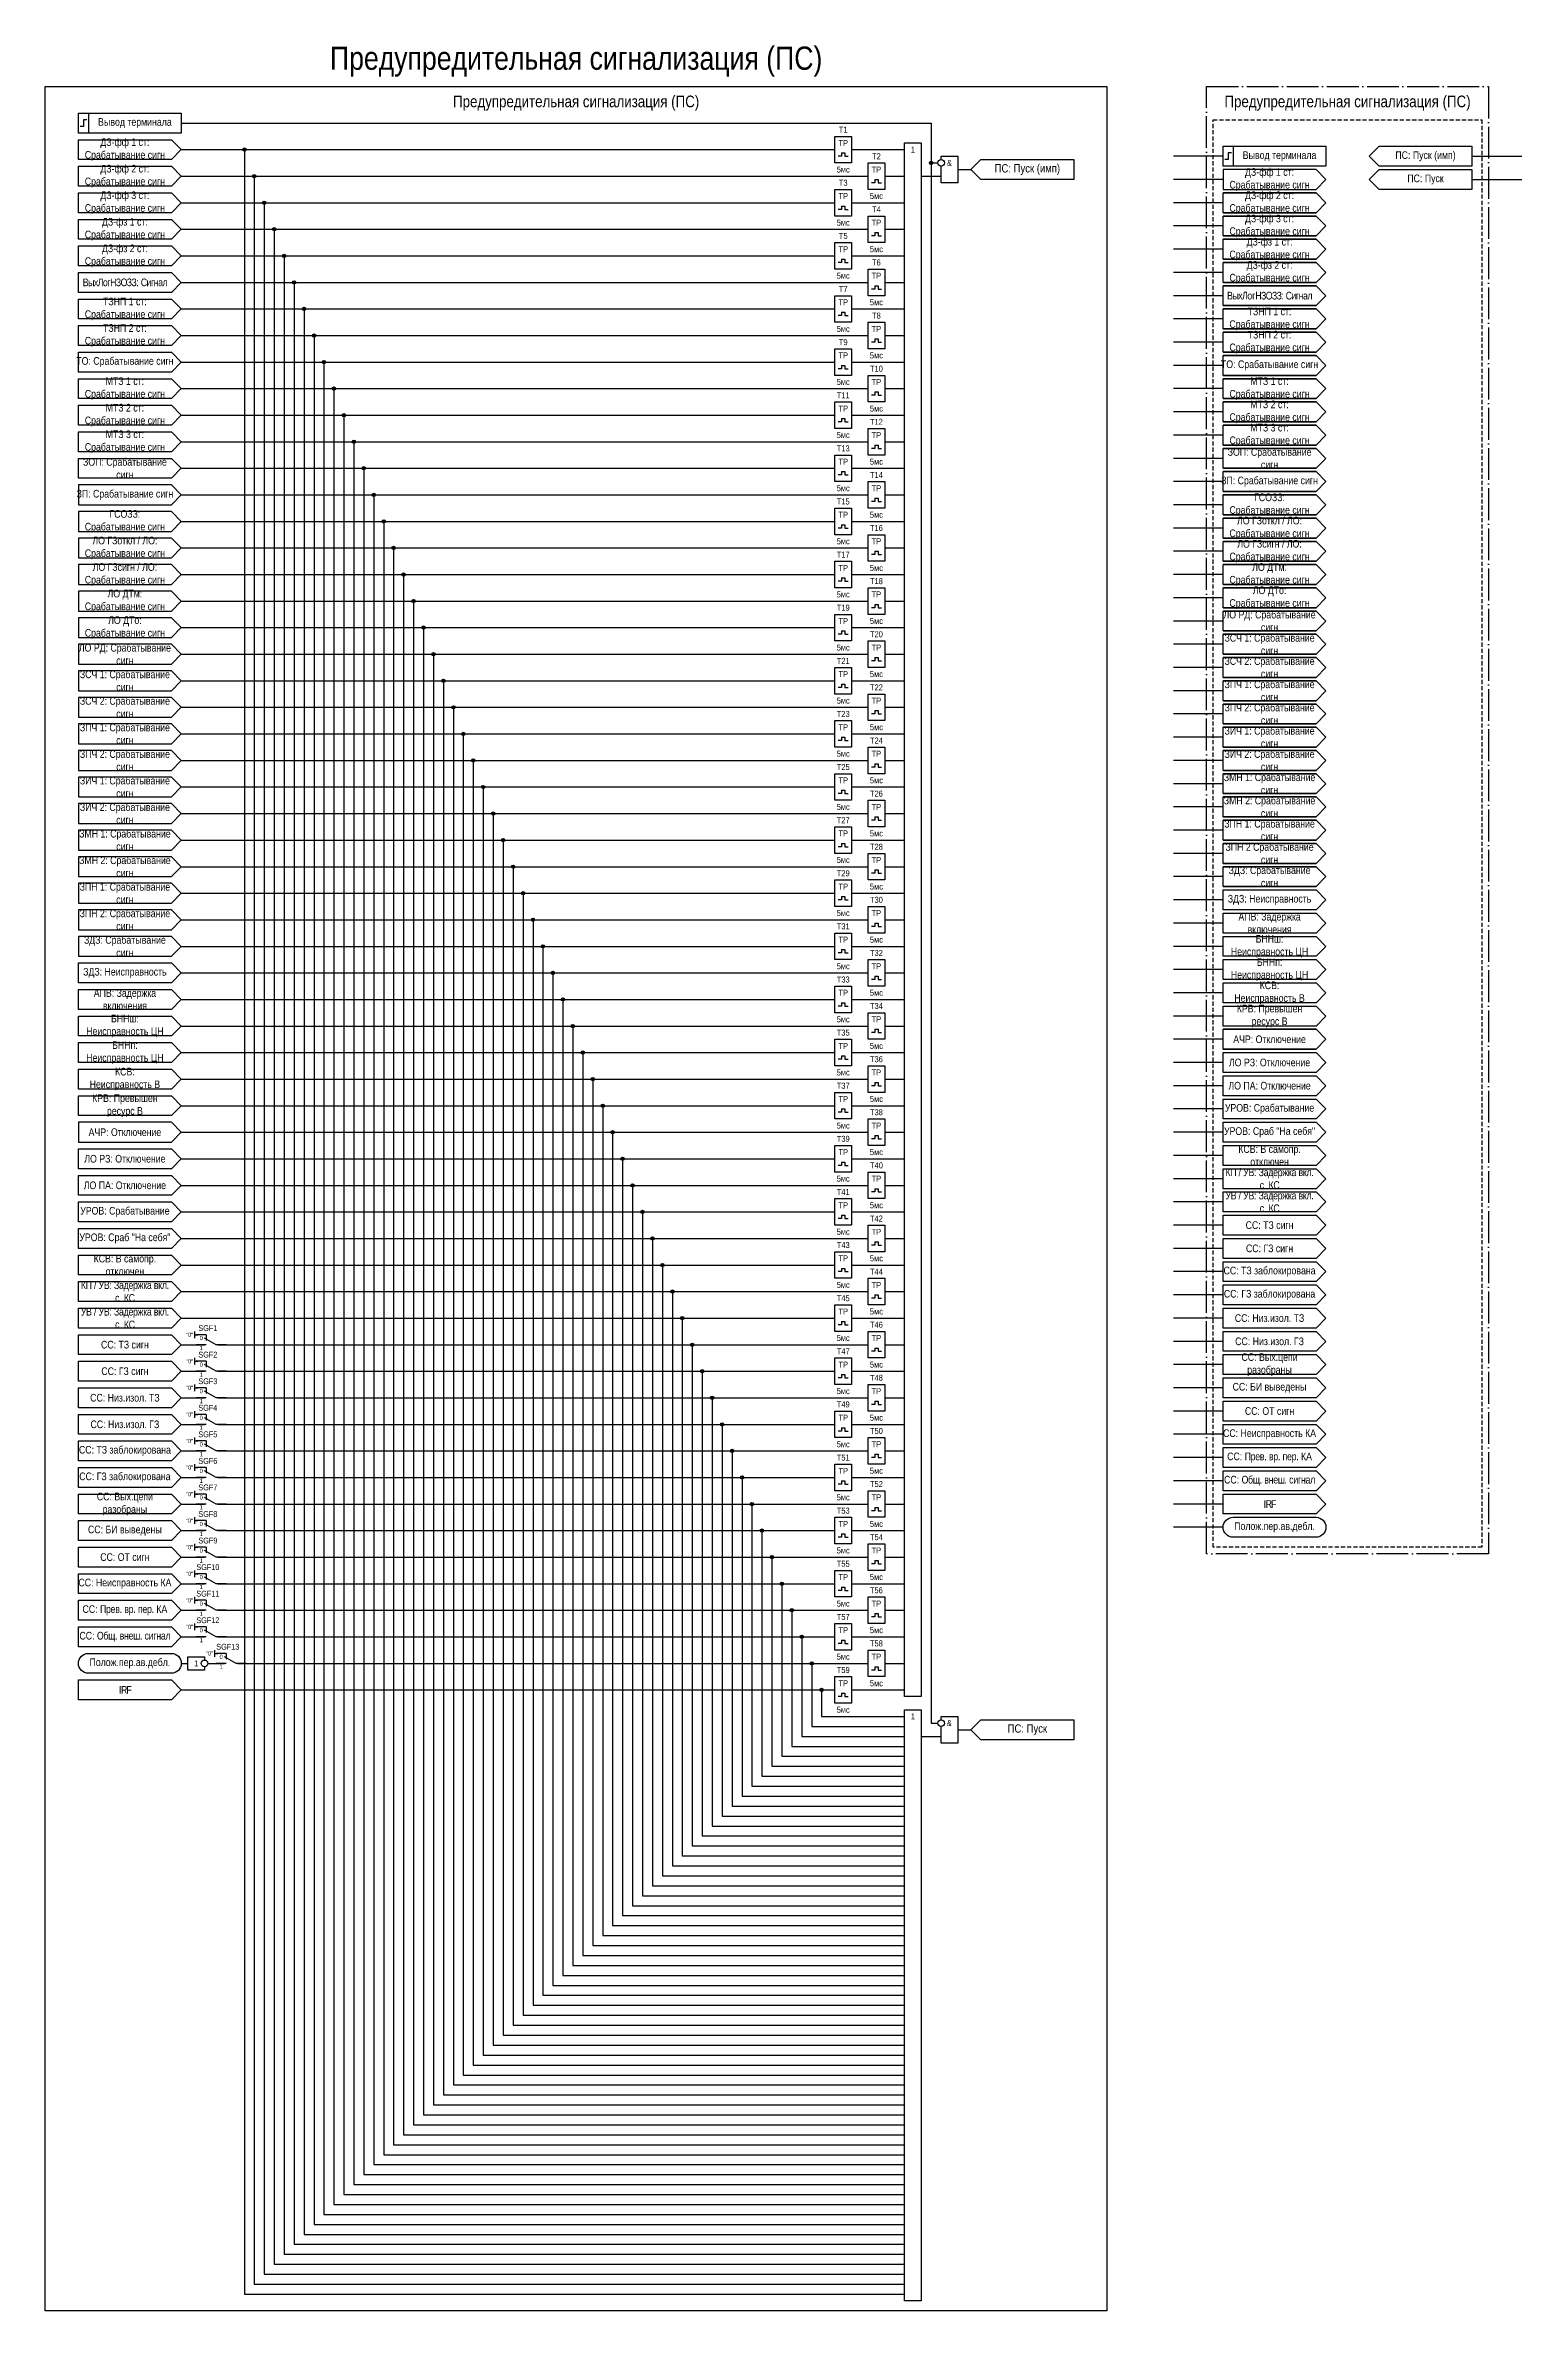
# Model space of a CAD drawing. Header units: millimetres. Extents: x 0 to 445, y 0 to 682.
import ezdxf
from ezdxf.enums import TextEntityAlignment as Align

# ---------------------------------------------------------------- set-up
doc = ezdxf.new("R2010")
doc.units = ezdxf.units.MM
doc.linetypes.add('ACAD_ISO04W100', pattern=[30, 24, -3, 0, -3])
doc.linetypes.add('штриховая2', pattern=[0.375, 0.25, -0.125])
doc.layers.add('TEXT', color=7, linetype='Continuous', lineweight=25)
doc.layers.add('Основная', color=7, linetype='Continuous')
doc.styles.add('2.5_Gost_RD', font='ARIALN.TTF', dxfattribs={"height": 2.5})
doc.styles.add('3.5_Gost_RD', font='ARIALN.TTF', dxfattribs={"height": 3.5})
doc.styles.add('Вывод', font='ARIALN.TTF', dxfattribs={"height": 2.5})
doc.styles.add('Компонент', font='ARIALN.TTF', dxfattribs={"height": 3.5})

# ---------------------------------------------------------------- blocks, each defined once
blk = doc.blocks.new('Точка')
at = {"ltscale": 100}
h = blk.add_hatch(color=256, dxfattribs=at)
h.dxf.hatch_style = 1
edge = h.paths.add_edge_path()
edge.add_arc((0, 0), 0.5, 0, 360)
blk.add_circle((0, 0), 0.5, dxfattribs=at)
blk = doc.blocks.new('*U78')
at = {"layer": 'Основная', "color": 0}
blk.add_line((0, 0), (7, 4), dxfattribs=at)
at = {"layer": 'Основная', "ltscale": 0.35}
blk.add_line((6, 6), (6, 2.5), dxfattribs=at)
blk = doc.blocks.new('*U88')
at = {"layer": 'Основная', "color": 0}
for p, q in [((-3, 6), (-9, 6)), ((-3, 0), (-9, 0)), ((9, 0), (3, 0))]:
    blk.add_line(p, q, dxfattribs=at)
at = {"layer": 'Основная', "ltscale": 0.25, "xscale": -1}
blk.add_blockref('*U78', (3, 0), dxfattribs=at)
at = {"layer": 'Основная'}
for tag, height, style, p in [('В1', 2.5, 'Вывод', (-13, 6)), ('В2', 2.5, 'Вывод', (-6, 4)), ('ОУ', 3.5, 'Компонент', (-2, 10)), ('В3', 2.5, 'Вывод', (-6, -2))]:
    blk.add_attdef(tag, text='', height=height, dxfattribs=dict(at, style=style)).set_placement(p, align=Align.MIDDLE_CENTER)

msp = doc.modelspace()

# ---------------------------------------------------------------- linework, layer by layer
at = {"ltscale": 100}
for p, q in [((240, 649), (239, 649)), ((241, 649), (242, 649)), ((355, 649), (340, 649)), ((430, 649), (445, 649)), ((355, 642), (340, 642)), ((430, 642), (445, 642)), ((250, 641), (249, 641)), ((251, 641), (252, 641)), ((355, 635), (340, 635)), ((240, 633), (239, 633)), ((241, 633), (242, 633)), ((355, 628), (340, 628)), ((250, 625), (249, 625)), ((251, 625), (252, 625)), ((240, 617), (239, 617)), ((241, 617), (242, 617)), ((355, 621), (340, 621)), ((250, 609), (249, 609)), ((251, 609), (252, 609)), ((355, 614), (340, 614)), ((240, 601), (239, 601)), ((241, 601), (242, 601)), ((355, 607), (340, 607)), ((355, 600), (340, 600)), ((250, 593), (249, 593)), ((251, 593), (252, 593)), ((355, 593), (340, 593)), ((240, 585), (239, 585)), ((241, 585), (242, 585)), ((355, 586), (340, 586)), ((250, 577), (249, 577)), ((251, 577), (252, 577)), ((355, 579), (340, 579)), ((240, 569), (239, 569)), ((241, 569), (242, 569)), ((355, 572), (340, 572)), ((250, 561), (249, 561)), ((251, 561), (252, 561)), ((355, 565), (340, 565)), ((240, 553), (239, 553)), ((241, 553), (242, 553)), ((355, 558), (340, 558)), ((355, 551), (340, 551)), ((250, 545), (249, 545)), ((251, 545), (252, 545)), ((355, 544), (340, 544)), ((240, 537), (239, 537)), ((241, 537), (242, 537)), ((355, 537), (340, 537)), ((250, 529), (249, 529)), ((251, 529), (252, 529)), ((355, 530), (340, 530)), ((240, 521), (239, 521)), ((241, 521), (242, 521)), ((355, 523), (340, 523)), ((250, 513), (249, 513)), ((251, 513), (252, 513)), ((355, 516), (340, 516)), ((240, 505), (239, 505)), ((241, 505), (242, 505)), ((355, 509), (340, 509)), ((355, 502), (340, 502)), ((250, 497), (249, 497)), ((251, 497), (252, 497)), ((355, 495), (340, 495)), ((240, 489), (239, 489)), ((241, 489), (242, 489)), ((355, 488), (340, 488)), ((250, 481), (249, 481)), ((251, 481), (252, 481)), ((355, 481), (340, 481)), ((240, 473), (239, 473)), ((241, 473), (242, 473)), ((355, 474), (340, 474)), ((250, 465), (249, 465)), ((251, 465), (252, 465)), ((355, 467), (340, 467)), ((355, 460), (340, 460)), ((240, 457), (239, 457)), ((241, 457), (242, 457)), ((355, 453), (340, 453)), ((250, 449), (249, 449)), ((251, 449), (252, 449)), ((355, 446), (340, 446)), ((240, 441), (239, 441)), ((241, 441), (242, 441)), ((355, 439), (340, 439)), ((250, 433), (249, 433)), ((251, 433), (252, 433)), ((355, 432), (340, 432)), ((240, 425), (239, 425)), ((241, 425), (242, 425)), ((355, 425), (340, 425)), ((250, 417), (249, 417)), ((251, 417), (252, 417)), ((355, 418), (340, 418)), ((355, 411), (340, 411)), ((240, 409), (239, 409)), ((241, 409), (242, 409)), ((355, 404), (340, 404)), ((250, 401), (249, 401)), ((251, 401), (252, 401)), ((355, 397), (340, 397)), ((240, 393), (239, 393)), ((241, 393), (242, 393)), ((355, 390), (340, 390)), ((250, 385), (249, 385)), ((251, 385), (252, 385)), ((355, 383), (340, 383)), ((240, 377), (239, 377)), ((241, 377), (242, 377)), ((355, 376), (340, 376)), ((250, 369), (249, 369)), ((251, 369), (252, 369)), ((355, 369), (340, 369)), ((355, 362), (340, 362)), ((240, 361), (239, 361)), ((241, 361), (242, 361)), ((355, 355), (340, 355)), ((250, 353), (249, 353)), ((251, 353), (252, 353)), ((240, 345), (239, 345)), ((241, 345), (242, 345)), ((355, 348), (340, 348)), ((250, 337), (249, 337)), ((251, 337), (252, 337)), ((355, 341), (340, 341)), ((240, 329), (239, 329)), ((241, 329), (242, 329)), ((355, 334), (340, 334)), ((250, 321), (249, 321)), ((251, 321), (252, 321)), ((355, 327), (340, 327)), ((355, 320), (340, 320)), ((240, 313), (239, 313)), ((241, 313), (242, 313)), ((355, 313), (340, 313)), ((250, 305), (249, 305)), ((251, 305), (252, 305)), ((355, 306), (340, 306)), ((45, 295), (45, 293)), ((45, 294), (46, 294)), ((240, 297), (239, 297)), ((241, 297), (242, 297)), ((355, 299), (340, 299)), ((45, 287), (45, 285)), ((250, 289), (249, 289)), ((251, 289), (252, 289)), ((355, 292), (340, 292)), ((45, 286), (46, 286)), ((240, 281), (239, 281)), ((241, 281), (242, 281)), ((355, 285), (340, 285)), ((45, 279), (45, 277)), ((45, 278), (46, 278)), ((250, 273), (249, 273)), ((251, 273), (252, 273)), ((355, 278), (340, 278)), ((45, 271), (45, 269)), ((45, 270), (46, 270)), ((355, 271), (340, 271)), ((45, 263), (45, 261)), ((45, 262), (46, 262)), ((240, 265), (239, 265)), ((241, 265), (242, 265)), ((355, 264), (340, 264)), ((45, 255), (45, 253)), ((45, 254), (46, 254)), ((250, 257), (249, 257)), ((251, 257), (252, 257)), ((355, 257), (340, 257)), ((45, 247), (45, 245)), ((45, 246), (46, 246)), ((240, 249), (239, 249)), ((241, 249), (242, 249)), ((355, 250), (340, 250)), ((45, 239), (45, 237)), ((250, 241), (249, 241)), ((251, 241), (252, 241)), ((355, 243), (340, 243)), ((45, 238), (46, 238)), ((240, 233), (239, 233)), ((241, 233), (242, 233)), ((355, 236), (340, 236)), ((45, 231), (45, 229)), ((45, 230), (46, 230)), ((45, 223), (45, 221)), ((45, 222), (46, 222)), ((250, 225), (249, 225)), ((251, 225), (252, 225)), ((45, 215), (45, 213)), ((45, 214), (46, 214)), ((240, 217), (239, 217)), ((241, 217), (242, 217)), ((45, 207), (45, 205)), ((250, 209), (249, 209)), ((251, 209), (252, 209)), ((51, 199), (51, 197)), ((51, 198), (52, 198)), ((240, 201), (239, 201)), ((241, 201), (242, 201)), ((250, 193), (249, 193)), ((251, 193), (252, 193)), ((240, 185), (239, 185)), ((241, 185), (242, 185))]:
    msp.add_line(p, q, dxfattribs=at)
at = {"color": 3, "ltscale": 100}
msp.add_line((45, 206), (46, 206), dxfattribs=at)
msp.add_lwpolyline([(0, 670), (320, 670), (320, 0), (0, 0)], close=True, dxfattribs=at)
at = {"color": 251, "linetype": 'ACAD_ISO04W100', "lineweight": 30, "ltscale": 0.4, "true_color": 0x58595b}
msp.add_lwpolyline([(350, 670), (435, 670), (435, 228), (350, 228)], close=True, dxfattribs=at)
at = {"ltscale": 100}
for points in [[(10, 662), (13, 662), (13, 656), (10, 656)], [(10, 662), (41, 662), (41, 656), (10, 656)], [(238, 655), (243, 655), (243, 647), (238, 647)], [(259, 653), (264, 653), (264, 185), (259, 185)], [(355, 652), (358, 652), (358, 646), (355, 646)], [(355, 652), (386, 652), (386, 646), (355, 646)], [(248, 647), (253, 647), (253, 639), (248, 639)], [(238, 639), (243, 639), (243, 631), (238, 631)], [(248, 631), (253, 631), (253, 623), (248, 623)], [(238, 623), (243, 623), (243, 615), (238, 615)], [(248, 615), (253, 615), (253, 607), (248, 607)], [(238, 607), (243, 607), (243, 599), (238, 599)], [(248, 599), (253, 599), (253, 591), (248, 591)], [(238, 591), (243, 591), (243, 583), (238, 583)], [(248, 583), (253, 583), (253, 575), (248, 575)], [(238, 575), (243, 575), (243, 567), (238, 567)], [(248, 567), (253, 567), (253, 559), (248, 559)], [(238, 559), (243, 559), (243, 551), (238, 551)], [(248, 551), (253, 551), (253, 543), (248, 543)], [(238, 543), (243, 543), (243, 535), (238, 535)], [(248, 535), (253, 535), (253, 527), (248, 527)], [(238, 527), (243, 527), (243, 519), (238, 519)], [(248, 519), (253, 519), (253, 511), (248, 511)], [(238, 511), (243, 511), (243, 503), (238, 503)], [(248, 503), (253, 503), (253, 495), (248, 495)], [(238, 495), (243, 495), (243, 487), (238, 487)], [(248, 487), (253, 487), (253, 479), (248, 479)], [(238, 479), (243, 479), (243, 471), (238, 471)], [(248, 471), (253, 471), (253, 463), (248, 463)], [(238, 463), (243, 463), (243, 455), (238, 455)], [(248, 455), (253, 455), (253, 447), (248, 447)], [(238, 447), (243, 447), (243, 439), (238, 439)], [(248, 439), (253, 439), (253, 431), (248, 431)], [(238, 431), (243, 431), (243, 423), (238, 423)], [(248, 423), (253, 423), (253, 415), (248, 415)], [(238, 415), (243, 415), (243, 407), (238, 407)], [(248, 407), (253, 407), (253, 399), (248, 399)], [(238, 399), (243, 399), (243, 391), (238, 391)], [(248, 391), (253, 391), (253, 383), (248, 383)], [(238, 383), (243, 383), (243, 375), (238, 375)], [(248, 375), (253, 375), (253, 367), (248, 367)], [(238, 367), (243, 367), (243, 359), (238, 359)], [(248, 359), (253, 359), (253, 351), (248, 351)], [(238, 351), (243, 351), (243, 343), (238, 343)], [(248, 343), (253, 343), (253, 335), (248, 335)], [(238, 335), (243, 335), (243, 327), (238, 327)], [(248, 327), (253, 327), (253, 319), (248, 319)], [(238, 319), (243, 319), (243, 311), (238, 311)], [(248, 311), (253, 311), (253, 303), (248, 303)], [(238, 303), (243, 303), (243, 295), (238, 295)], [(248, 295), (253, 295), (253, 287), (248, 287)], [(238, 287), (243, 287), (243, 279), (238, 279)], [(248, 279), (253, 279), (253, 271), (248, 271)], [(238, 271), (243, 271), (243, 263), (238, 263)], [(248, 263), (253, 263), (253, 255), (248, 255)], [(238, 255), (243, 255), (243, 247), (238, 247)], [(248, 247), (253, 247), (253, 239), (248, 239)], [(238, 239), (243, 239), (243, 231), (238, 231)], [(248, 231), (253, 231), (253, 223), (248, 223)], [(238, 223), (243, 223), (243, 215), (238, 215)], [(248, 215), (253, 215), (253, 207), (248, 207)], [(238, 207), (243, 207), (243, 199), (238, 199)], [(248, 199), (253, 199), (253, 191), (248, 191)], [(238, 191), (243, 191), (243, 183), (238, 183)], [(259, 181), (264, 181), (264, 3), (259, 3)]]:
    msp.add_lwpolyline(points, close=True, dxfattribs=at)
at = {"lineweight": 30, "ltscale": 100}
for points in [[(12.5, 660), (11.5, 660), (11.5, 658), (10.5, 658)], [(357.5, 650), (356.5, 650), (356.5, 648), (355.5, 648)]]:
    msp.add_lwpolyline(points, dxfattribs=at)
at = {"ltscale": 100}
for points in [[(41, 659), (267, 659), (267, 647), (269, 647)], [(41, 659), (267, 659), (267, 177), (269, 177)], [(10, 654), (38, 654), (41, 651), (38, 648), (10, 648), (10, 654)], [(41, 651), (60, 651), (60, 5), (259, 5)], [(41, 651), (238, 651)], [(240, 650), (240, 649)], [(240, 650), (241, 650)], [(241, 650), (241, 649)], [(243, 651), (259, 651)], [(270, 648), (270, 649), (275, 649), (275, 641), (270, 641), (270, 646)], [(399, 649), (402, 652), (430, 652), (430, 646), (402, 646), (399, 649)], [(10, 646), (38, 646), (41, 643), (38, 640), (10, 640), (10, 646)], [(41, 643), (63, 643), (63, 8), (259, 8)], [(41, 643), (248, 643)], [(250, 642), (250, 641)], [(250, 642), (251, 642)], [(251, 642), (251, 641)], [(253, 643), (259, 643)], [(264, 643), (270, 643)], [(275, 645), (279, 645)], [(279, 645), (282, 648), (310, 648), (310, 642), (282, 642), (279, 645)], [(399, 642), (402, 645), (430, 645), (430, 639), (402, 639), (399, 642)], [(10, 638), (38, 638), (41, 635), (38, 632), (10, 632), (10, 638)], [(41, 635), (66, 635), (66, 11), (259, 11)], [(41, 635), (238, 635)], [(243, 635), (259, 635)], [(10, 630), (38, 630), (41, 627), (38, 624), (10, 624), (10, 630)], [(240, 634), (240, 633)], [(240, 634), (241, 634)], [(241, 634), (241, 633)], [(10, 622), (38, 622), (41, 619), (38, 616), (10, 616), (10, 622)], [(41, 627), (69, 627), (69, 14), (259, 14)], [(41, 627), (248, 627)], [(250, 626), (250, 625)], [(250, 626), (251, 626)], [(251, 626), (251, 625)], [(253, 627), (259, 627)], [(41, 619), (72, 619), (72, 17), (259, 17)], [(41, 619), (238, 619)], [(240, 618), (240, 617)], [(240, 618), (241, 618)], [(241, 618), (241, 617)], [(243, 619), (259, 619)], [(10, 614), (38, 614), (41, 611), (38, 608), (10, 608), (10, 614)], [(41, 611), (75, 611), (75, 20), (259, 20)], [(41, 611), (248, 611)], [(250, 610), (250, 609)], [(250, 610), (251, 610)], [(251, 610), (251, 609)], [(253, 611), (259, 611)], [(10, 606), (38, 606), (41, 603), (38, 600), (10, 600), (10, 606)], [(41, 603), (78, 603), (78, 23), (259, 23)], [(41, 603), (238, 603)], [(240, 602), (240, 601)], [(240, 602), (241, 602)], [(241, 602), (241, 601)], [(243, 603), (259, 603)], [(10, 598), (38, 598), (41, 595), (38, 592), (10, 592), (10, 598)], [(41, 595), (81, 595), (81, 26), (259, 26)], [(41, 595), (248, 595)], [(250, 594), (250, 593)], [(250, 594), (251, 594)], [(251, 594), (251, 593)], [(253, 595), (259, 595)], [(10, 590), (38, 590), (41, 587), (38, 584), (10, 584), (10, 590)], [(41, 587), (84, 587), (84, 29), (259, 29)], [(41, 587), (238, 587)], [(243, 587), (259, 587)], [(10, 582), (38, 582), (41, 579), (38, 576), (10, 576), (10, 582)], [(240, 586), (240, 585)], [(240, 586), (241, 586)], [(241, 586), (241, 585)], [(10, 574), (38, 574), (41, 571), (38, 568), (10, 568), (10, 574)], [(41, 579), (87, 579), (87, 32), (259, 32)], [(41, 579), (248, 579)], [(250, 578), (250, 577)], [(250, 578), (251, 578)], [(251, 578), (251, 577)], [(253, 579), (259, 579)], [(41, 571), (90, 571), (90, 35), (259, 35)], [(41, 571), (238, 571)], [(240, 570), (240, 569)], [(240, 570), (241, 570)], [(241, 570), (241, 569)], [(243, 571), (259, 571)], [(10, 566), (38, 566), (41, 563), (38, 560), (10, 560), (10, 566)], [(41, 563), (93, 563), (93, 38), (259, 38)], [(41, 563), (248, 563)], [(250, 562), (250, 561)], [(250, 562), (251, 562)], [(251, 562), (251, 561)], [(253, 563), (259, 563)], [(10, 558), (38, 558), (41, 555), (38, 552), (10, 552), (10, 558)], [(41, 555), (96, 555), (96, 41), (259, 41)], [(41, 555), (238, 555)], [(240, 554), (240, 553)], [(240, 554), (241, 554)], [(241, 554), (241, 553)], [(243, 555), (259, 555)], [(41, 547), (38, 550), (10, 550), (10, 544), (38, 544), (41, 547)], [(41, 547), (99, 547), (99, 44), (259, 44)], [(41, 547), (248, 547)], [(250, 546), (250, 545)], [(250, 546), (251, 546)], [(251, 546), (251, 545)], [(253, 547), (259, 547)], [(41, 539), (38, 542), (10, 542), (10, 536), (38, 536), (41, 539)], [(41, 531), (38, 534), (10, 534), (10, 528), (38, 528), (41, 531)], [(41, 539), (102, 539), (102, 47), (259, 47)], [(41, 539), (238, 539)], [(240, 538), (240, 537)], [(240, 538), (241, 538)], [(241, 538), (241, 537)], [(243, 539), (259, 539)], [(41, 523), (38, 526), (10, 526), (10, 520), (38, 520), (41, 523)], [(41, 531), (105, 531), (105, 50), (259, 50)], [(41, 531), (248, 531)], [(250, 530), (250, 529)], [(250, 530), (251, 530)], [(251, 530), (251, 529)], [(253, 531), (259, 531)], [(41, 523), (108, 523), (108, 53), (259, 53)], [(41, 523), (238, 523)], [(240, 522), (240, 521)], [(240, 522), (241, 522)], [(241, 522), (241, 521)], [(243, 523), (259, 523)], [(41, 515), (38, 518), (10, 518), (10, 512), (38, 512), (41, 515)], [(41, 515), (111, 515), (111, 56), (259, 56)], [(41, 515), (248, 515)], [(250, 514), (250, 513)], [(250, 514), (251, 514)], [(251, 514), (251, 513)], [(253, 515), (259, 515)], [(41, 507), (38, 510), (10, 510), (10, 504), (38, 504), (41, 507)], [(41, 507), (114, 507), (114, 59), (259, 59)], [(41, 507), (238, 507)], [(240, 506), (240, 505)], [(240, 506), (241, 506)], [(241, 506), (241, 505)], [(243, 507), (259, 507)], [(41, 499), (38, 502), (10, 502), (10, 496), (38, 496), (41, 499)], [(41, 499), (117, 499), (117, 62), (259, 62)], [(41, 499), (248, 499)], [(253, 499), (259, 499)], [(41, 491), (38, 494), (10, 494), (10, 488), (38, 488), (41, 491)], [(250, 498), (250, 497)], [(250, 498), (251, 498)], [(251, 498), (251, 497)], [(41, 483), (38, 486), (10, 486), (10, 480), (38, 480), (41, 483)], [(41, 491), (120, 491), (120, 65), (259, 65)], [(41, 491), (238, 491)], [(240, 490), (240, 489)], [(240, 490), (241, 490)], [(241, 490), (241, 489)], [(243, 491), (259, 491)], [(41, 475), (38, 478), (10, 478), (10, 472), (38, 472), (41, 475)], [(41, 483), (123, 483), (123, 68), (259, 68)], [(41, 483), (248, 483)], [(250, 482), (250, 481)], [(250, 482), (251, 482)], [(251, 482), (251, 481)], [(253, 483), (259, 483)], [(41, 475), (126, 475), (126, 71), (259, 71)], [(41, 475), (238, 475)], [(240, 474), (240, 473)], [(240, 474), (241, 474)], [(241, 474), (241, 473)], [(243, 475), (259, 475)], [(41, 467), (38, 470), (10, 470), (10, 464), (38, 464), (41, 467)], [(41, 467), (129, 467), (129, 74), (259, 74)], [(41, 467), (248, 467)], [(250, 466), (250, 465)], [(250, 466), (251, 466)], [(251, 466), (251, 465)], [(253, 467), (259, 467)], [(41, 459), (38, 462), (10, 462), (10, 456), (38, 456), (41, 459)], [(41, 459), (132, 459), (132, 77), (259, 77)], [(41, 459), (238, 459)], [(240, 458), (240, 457)], [(240, 458), (241, 458)], [(241, 458), (241, 457)], [(243, 459), (259, 459)], [(41, 451), (38, 454), (10, 454), (10, 448), (38, 448), (41, 451)], [(41, 451), (135, 451), (135, 80), (259, 80)], [(41, 451), (248, 451)], [(253, 451), (259, 451)], [(41, 443), (38, 446), (10, 446), (10, 440), (38, 440), (41, 443)], [(250, 450), (250, 449)], [(250, 450), (251, 450)], [(251, 450), (251, 449)], [(41, 435), (38, 438), (10, 438), (10, 432), (38, 432), (41, 435)], [(41, 443), (138, 443), (138, 83), (259, 83)], [(41, 443), (238, 443)], [(240, 442), (240, 441)], [(240, 442), (241, 442)], [(241, 442), (241, 441)], [(243, 443), (259, 443)], [(41, 427), (38, 430), (10, 430), (10, 424), (38, 424), (41, 427)], [(41, 435), (141, 435), (141, 86), (259, 86)], [(41, 435), (248, 435)], [(250, 434), (250, 433)], [(250, 434), (251, 434)], [(251, 434), (251, 433)], [(253, 435), (259, 435)], [(41, 427), (144, 427), (144, 89), (259, 89)], [(41, 427), (238, 427)], [(240, 426), (240, 425)], [(240, 426), (241, 426)], [(241, 426), (241, 425)], [(243, 427), (259, 427)], [(355, 428), (383, 428), (386, 425), (383, 422), (355, 422), (355, 428)], [(41, 419), (38, 422), (10, 422), (10, 416), (38, 416), (41, 419)], [(41, 419), (147, 419), (147, 92), (259, 92)], [(41, 419), (248, 419)], [(250, 418), (250, 417)], [(250, 418), (251, 418)], [(251, 418), (251, 417)], [(253, 419), (259, 419)], [(355, 421), (383, 421), (386, 418), (383, 415), (355, 415), (355, 421)], [(41, 411), (38, 414), (10, 414), (10, 408), (38, 408), (41, 411)], [(41, 411), (150, 411), (150, 95), (259, 95)], [(41, 411), (238, 411)], [(240, 410), (240, 409)], [(240, 410), (241, 410)], [(241, 410), (241, 409)], [(243, 411), (259, 411)], [(355, 414), (383, 414), (386, 411), (383, 408), (355, 408), (355, 414)], [(10, 406), (38, 406), (41, 403), (38, 400), (10, 400), (10, 406)], [(41, 403), (153, 403), (153, 98), (259, 98)], [(41, 403), (248, 403)], [(253, 403), (259, 403)], [(355, 407), (383, 407), (386, 404), (383, 401), (355, 401), (355, 407)], [(10, 398), (38, 398), (41, 395), (38, 392), (10, 392), (10, 398)], [(250, 402), (250, 401)], [(250, 402), (251, 402)], [(251, 402), (251, 401)], [(355, 400), (383, 400), (386, 397), (383, 394), (355, 394), (355, 400)], [(10, 390), (38, 390), (41, 387), (38, 384), (10, 384), (10, 390)], [(41, 395), (156, 395), (156, 101), (259, 101)], [(41, 395), (238, 395)], [(240, 394), (240, 393)], [(240, 394), (241, 394)], [(241, 394), (241, 393)], [(243, 395), (259, 395)], [(355, 393), (383, 393), (386, 390), (383, 387), (355, 387), (355, 393)], [(41, 387), (159, 387), (159, 104), (259, 104)], [(41, 387), (248, 387)], [(250, 386), (250, 385)], [(250, 386), (251, 386)], [(251, 386), (251, 385)], [(253, 387), (259, 387)], [(10, 382), (38, 382), (41, 379), (38, 376), (10, 376), (10, 382)], [(41, 379), (162, 379), (162, 107), (259, 107)], [(41, 379), (238, 379)], [(240, 378), (240, 377)], [(240, 378), (241, 378)], [(241, 378), (241, 377)], [(243, 379), (259, 379)], [(355, 379), (383, 379), (386, 376), (383, 373), (355, 373), (355, 379)], [(10, 374), (38, 374), (41, 371), (38, 368), (10, 368), (10, 374)], [(41, 371), (165, 371), (165, 110), (259, 110)], [(41, 371), (248, 371)], [(250, 370), (250, 369)], [(250, 370), (251, 370)], [(251, 370), (251, 369)], [(253, 371), (259, 371)], [(355, 372), (383, 372), (386, 369), (383, 366), (355, 366), (355, 372)], [(10, 366), (38, 366), (41, 363), (38, 360), (10, 360), (10, 366)], [(41, 363), (238, 363)], [(41, 363), (168, 363), (168, 113), (259, 113)], [(240, 362), (240, 361)], [(240, 362), (241, 362)], [(241, 362), (241, 361)], [(243, 363), (259, 363)], [(355, 365), (383, 365), (386, 362), (383, 359), (355, 359), (355, 365)], [(41, 355), (38, 358), (10, 358), (10, 352), (38, 352), (41, 355)], [(41, 355), (171, 355), (171, 116), (259, 116)], [(41, 355), (248, 355)], [(253, 355), (259, 355)], [(355, 358), (383, 358), (386, 355), (383, 352), (355, 352), (355, 358)], [(10, 350), (38, 350), (41, 347), (38, 344), (10, 344), (10, 350)], [(250, 354), (250, 353)], [(250, 354), (251, 354)], [(251, 354), (251, 353)], [(355, 351), (383, 351), (386, 348), (383, 345), (355, 345), (355, 351)], [(10, 342), (38, 342), (41, 339), (38, 336), (10, 336), (10, 342)], [(41, 347), (174, 347), (174, 119), (259, 119)], [(41, 347), (238, 347)], [(240, 346), (240, 345)], [(240, 346), (241, 346)], [(241, 346), (241, 345)], [(243, 347), (259, 347)], [(355, 344), (383, 344), (386, 341), (383, 338), (355, 338), (355, 344)], [(41, 339), (248, 339)], [(41, 339), (177, 339), (177, 122), (259, 122)], [(250, 338), (250, 337)], [(250, 338), (251, 338)], [(251, 338), (251, 337)], [(253, 339), (259, 339)], [(355, 337), (383, 337), (386, 334), (383, 331), (355, 331), (355, 337)], [(10, 334), (38, 334), (41, 331), (38, 328), (10, 328), (10, 334)], [(41, 331), (238, 331)], [(41, 331), (180, 331), (180, 125), (259, 125)], [(240, 330), (240, 329)], [(240, 330), (241, 330)], [(241, 330), (241, 329)], [(243, 331), (259, 331)], [(355, 330), (383, 330), (386, 327), (383, 324), (355, 324), (355, 330)], [(10, 326), (38, 326), (41, 323), (38, 320), (10, 320), (10, 326)], [(41, 323), (248, 323)], [(41, 323), (183, 323), (183, 128), (259, 128)], [(250, 322), (250, 321)], [(250, 322), (251, 322)], [(251, 322), (251, 321)], [(253, 323), (259, 323)], [(355, 323), (383, 323), (386, 320), (383, 317), (355, 317), (355, 323)], [(10, 318), (38, 318), (41, 315), (38, 312), (10, 312), (10, 318)], [(41, 315), (238, 315)], [(41, 315), (186, 315), (186, 131), (259, 131)], [(240, 314), (240, 313)], [(240, 314), (241, 314)], [(241, 314), (241, 313)], [(243, 315), (259, 315)], [(355, 316), (383, 316), (386, 313), (383, 310), (355, 310), (355, 316)], [(10, 310), (38, 310), (41, 307), (38, 304), (10, 304), (10, 310)], [(355, 309), (383, 309), (386, 306), (383, 303), (355, 303), (355, 309)], [(10, 302), (38, 302), (41, 299), (38, 296), (10, 296), (10, 302)], [(41, 307), (189, 307), (189, 134), (259, 134)], [(41, 307), (248, 307)], [(250, 306), (251, 306)], [(250, 306), (250, 305)], [(251, 306), (251, 305)], [(253, 307), (259, 307)], [(355, 302), (383, 302), (386, 299), (383, 296), (355, 296), (355, 302)], [(10, 294), (38, 294), (41, 291), (38, 288), (10, 288), (10, 294)], [(41, 299), (238, 299)], [(41, 299), (192, 299), (192, 137), (259, 137)], [(240, 298), (240, 297)], [(240, 298), (241, 298)], [(241, 298), (241, 297)], [(243, 299), (259, 299)], [(355, 295), (383, 295), (386, 292), (383, 289), (355, 289), (355, 295)], [(41, 291), (48, 291)], [(52, 291), (195, 291), (195, 140), (259, 140)], [(52, 291), (248, 291)], [(250, 290), (251, 290)], [(250, 290), (250, 289)], [(251, 290), (251, 289)], [(253, 291), (259, 291)], [(355, 288), (383, 288), (386, 285), (383, 282), (355, 282), (355, 288)], [(10, 286), (38, 286), (41, 283), (38, 280), (10, 280), (10, 286)], [(41, 283), (48, 283)], [(52, 283), (238, 283)], [(52, 283), (198, 283), (198, 143), (259, 143)], [(240, 282), (240, 281)], [(240, 282), (241, 282)], [(241, 282), (241, 281)], [(243, 283), (259, 283)], [(355, 281), (383, 281), (386, 278), (383, 275), (355, 275), (355, 281)], [(10, 278), (38, 278), (41, 275), (38, 272), (10, 272), (10, 278)], [(41, 275), (48, 275)], [(52, 275), (248, 275)], [(52, 275), (201, 275), (201, 146), (259, 146)], [(250, 274), (251, 274)], [(250, 274), (250, 273)], [(251, 274), (251, 273)], [(253, 275), (259, 275)], [(355, 274), (383, 274), (386, 271), (383, 268), (355, 268), (355, 274)], [(10, 270), (38, 270), (41, 267), (38, 264), (10, 264), (10, 270)], [(41, 267), (48, 267)], [(52, 267), (204, 267), (204, 149), (259, 149)], [(52, 267), (238, 267)], [(243, 267), (259, 267)], [(355, 267), (383, 267), (386, 264), (383, 261), (355, 261), (355, 267)], [(10, 262), (38, 262), (41, 259), (38, 256), (10, 256), (10, 262)], [(240, 266), (240, 265)], [(240, 266), (241, 266)], [(241, 266), (241, 265)], [(355, 260), (383, 260), (386, 257), (383, 254), (355, 254), (355, 260)], [(10, 254), (38, 254), (41, 251), (38, 248), (10, 248), (10, 254)], [(41, 259), (48, 259)], [(52, 259), (248, 259)], [(58, 259), (207, 259), (207, 152), (259, 152)], [(250, 258), (251, 258)], [(250, 258), (250, 257)], [(251, 258), (251, 257)], [(253, 259), (259, 259)], [(355, 253), (383, 253), (386, 250), (383, 247), (355, 247), (355, 253)], [(10, 246), (38, 246), (41, 243), (38, 240), (10, 240), (10, 246)], [(41, 251), (48, 251)], [(52, 251), (238, 251)], [(52, 251), (210, 251), (210, 155), (259, 155)], [(240, 250), (240, 249)], [(240, 250), (241, 250)], [(241, 250), (241, 249)], [(243, 251), (259, 251)], [(355, 246), (383, 246), (386, 243), (383, 240), (355, 240), (355, 246)], [(41, 243), (48, 243)], [(52, 243), (248, 243)], [(52, 243), (213, 243), (213, 158), (259, 158)], [(250, 242), (250, 241)], [(250, 242), (251, 242)], [(251, 242), (251, 241)], [(253, 243), (259, 243)], [(10, 238), (38, 238), (41, 235), (38, 232), (10, 232), (10, 238)], [(41, 235), (48, 235)], [(52, 235), (216, 235), (216, 161), (259, 161)], [(58, 235), (238, 235)], [(240, 234), (240, 233)], [(240, 234), (241, 234)], [(241, 234), (241, 233)], [(243, 235), (259, 235)], [(10, 230), (38, 230), (41, 227), (38, 224), (10, 224), (10, 230)], [(41, 227), (48, 227)], [(52, 227), (248, 227)], [(52, 227), (219, 227), (219, 164), (259, 164)], [(250, 226), (250, 225)], [(250, 226), (251, 226)], [(251, 226), (251, 225)], [(253, 227), (259, 227)], [(10, 222), (38, 222), (41, 219), (38, 216), (10, 216), (10, 222)], [(41, 219), (43, 219)], [(41, 219), (48, 219)], [(52, 219), (238, 219)], [(52, 219), (222, 219), (222, 167), (259, 167)], [(243, 219), (259, 219)], [(10, 214), (38, 214), (41, 211), (38, 208), (10, 208), (10, 214)], [(240, 218), (240, 217)], [(240, 218), (241, 218)], [(241, 218), (241, 217)], [(10, 206), (38, 206), (41, 203), (38, 200), (10, 200), (10, 206)], [(41, 211), (48, 211)], [(52, 211), (248, 211)], [(52, 211), (225, 211), (225, 170), (259, 170)], [(250, 210), (250, 209)], [(250, 210), (251, 210)], [(251, 210), (251, 209)], [(253, 211), (259, 211)], [(41, 203), (48, 203)], [(52, 203), (238, 203)], [(52, 203), (228, 203), (228, 173), (259, 173)], [(240, 202), (240, 201)], [(240, 202), (241, 202)], [(241, 202), (241, 201)], [(243, 203), (259, 203)], [(41, 195), (43, 195)], [(48, 194), (48, 193), (43, 193), (43, 197), (48, 197), (48, 196)], [(49, 195), (54, 195)], [(58, 195), (248, 195)], [(58, 195), (231, 195), (231, 176), (259, 176)], [(250, 194), (250, 193)], [(250, 194), (251, 194)], [(251, 194), (251, 193)], [(253, 195), (259, 195)], [(10, 190), (38, 190), (41, 187), (38, 184), (10, 184), (10, 190)], [(41, 187), (238, 187)], [(41, 187), (234, 187), (234, 179), (259, 179)], [(240, 186), (240, 185)], [(240, 186), (241, 186)], [(241, 186), (241, 185)], [(243, 187), (259, 187)], [(270, 178), (270, 179), (275, 179), (275, 171), (270, 171), (270, 176)], [(279, 175), (282, 178), (310, 178), (310, 172), (282, 172), (279, 175)], [(264, 173), (270, 173)], [(275, 175), (279, 175)]]:
    msp.add_lwpolyline(points, dxfattribs=at)
at = {"linetype": 'штриховая2', "ltscale": 5}
msp.add_lwpolyline([(352, 660), (433, 660), (433, 230), (352, 230)], close=True, dxfattribs=at)
at = {"ltscale": 100}
for points in [[(358, 233, -1), (358, 239), (383, 239, -1), (383, 233)], [(13, 192, -1), (13, 198), (38, 198, -1), (38, 192)]]:
    msp.add_lwpolyline(points, format="xyb", close=True, dxfattribs=at)
for centre in [(270, 647), (48, 195), (270, 177)]:
    msp.add_circle(centre, 1, dxfattribs=at)
at = {"layer": 'TEXT', "ltscale": 100}
msp.add_lwpolyline([(355, 645), (355, 639), (383, 639), (386, 642), (383, 645)], close=True, dxfattribs=at)
for points in [[(355, 632), (383, 632), (386, 635), (383, 638), (355, 638), (383, 638), (386, 635), (383, 632), (355, 632), (355, 638)], [(355, 625), (383, 625), (386, 628), (383, 631), (355, 631), (383, 631), (386, 628), (383, 625), (355, 625), (355, 631)], [(355, 618), (383, 618), (386, 621), (383, 624), (355, 624), (383, 624), (386, 621), (383, 618), (355, 618), (355, 624)], [(355, 611), (383, 611), (386, 614), (383, 617), (355, 617), (383, 617), (386, 614), (383, 611), (355, 611), (355, 617)], [(355, 604), (383, 604), (386, 607), (383, 610), (355, 610), (383, 610), (386, 607), (383, 604), (355, 604), (355, 610)], [(355, 597), (383, 597), (386, 600), (383, 603), (355, 603), (383, 603), (386, 600), (383, 597), (355, 597), (355, 603)], [(355, 590), (383, 590), (386, 593), (383, 596), (355, 596), (383, 596), (386, 593), (383, 590), (355, 590), (355, 596)], [(355, 583), (383, 583), (386, 586), (383, 589), (355, 589), (383, 589), (386, 586), (383, 583), (355, 583), (355, 589)], [(355, 576), (383, 576), (386, 579), (383, 582), (355, 582), (383, 582), (386, 579), (383, 576), (355, 576), (355, 582)], [(355, 569), (383, 569), (386, 572), (383, 575), (355, 575), (383, 575), (386, 572), (383, 569), (355, 569), (355, 575)], [(355, 562), (383, 562), (386, 565), (383, 568), (355, 568), (383, 568), (386, 565), (383, 562), (355, 562), (355, 568)], [(355, 555), (383, 555), (386, 558), (383, 561), (355, 561), (383, 561), (386, 558), (383, 555), (355, 555), (355, 561)], [(355, 548), (383, 548), (386, 551), (383, 554), (355, 554), (383, 554), (386, 551), (383, 548), (355, 548), (355, 554)], [(355, 541), (383, 541), (386, 544), (383, 547), (355, 547), (383, 547), (386, 544), (383, 541), (355, 541), (355, 547)], [(355, 534), (383, 534), (386, 537), (383, 540), (355, 540), (383, 540), (386, 537), (383, 534), (355, 534), (355, 540)], [(355, 527), (383, 527), (386, 530), (383, 533), (355, 533), (383, 533), (386, 530), (383, 527), (355, 527), (355, 533)], [(355, 520), (383, 520), (386, 523), (383, 526), (355, 526), (383, 526), (386, 523), (383, 520), (355, 520), (355, 526)], [(355, 513), (383, 513), (386, 516), (383, 519), (355, 519), (383, 519), (386, 516), (383, 513), (355, 513), (355, 519)], [(355, 506), (383, 506), (386, 509), (383, 512), (355, 512), (383, 512), (386, 509), (383, 506), (355, 506), (355, 512)], [(355, 499), (383, 499), (386, 502), (383, 505), (355, 505), (383, 505), (386, 502), (383, 499), (355, 499), (355, 505)], [(355, 492), (383, 492), (386, 495), (383, 498), (355, 498), (383, 498), (386, 495), (383, 492), (355, 492), (355, 498)], [(355, 485), (383, 485), (386, 488), (383, 491), (355, 491), (383, 491), (386, 488), (383, 485), (355, 485), (355, 491)], [(355, 478), (383, 478), (386, 481), (383, 484), (355, 484), (383, 484), (386, 481), (383, 478), (355, 478), (355, 484)], [(355, 471), (383, 471), (386, 474), (383, 477), (355, 477), (383, 477), (386, 474), (383, 471), (355, 471), (355, 477)], [(355, 464), (383, 464), (386, 467), (383, 470), (355, 470), (383, 470), (386, 467), (383, 464), (355, 464), (355, 470)], [(355, 457), (383, 457), (386, 460), (383, 463), (355, 463), (383, 463), (386, 460), (383, 457), (355, 457), (355, 463)], [(355, 450), (383, 450), (386, 453), (383, 456), (355, 456), (383, 456), (386, 453), (383, 450), (355, 450), (355, 456)], [(355, 443), (383, 443), (386, 446), (383, 449), (355, 449), (383, 449), (386, 446), (383, 443), (355, 443), (355, 449)], [(355, 436), (383, 436), (386, 439), (383, 442), (355, 442), (383, 442), (386, 439), (383, 436), (355, 436), (355, 442)], [(355, 429), (383, 429), (386, 432), (383, 435), (355, 435), (383, 435), (386, 432), (383, 429), (355, 429), (355, 435)], [(355, 380), (383, 380), (386, 383), (383, 386), (355, 386), (383, 386), (386, 383), (383, 380), (355, 380), (355, 386)]]:
    msp.add_lwpolyline(points, dxfattribs=at)

# ---------------------------------------------------------------- block references
at = {"ltscale": 100}
for p in [(60, 651), (63, 643), (267, 647), (66, 635), (69, 627), (72, 619), (75, 611), (78, 603), (81, 595), (84, 587), (87, 579), (90, 571), (93, 563), (96, 555), (99, 547), (102, 539), (105, 531), (108, 523), (111, 515), (114, 507), (117, 499), (120, 491), (123, 483), (126, 475), (129, 467), (132, 459), (135, 451), (138, 443), (141, 435), (144, 427), (147, 419), (150, 411), (153, 403), (156, 395), (159, 387), (162, 379), (165, 371), (168, 363), (171, 355), (174, 347), (177, 339), (180, 331), (183, 323), (186, 315), (189, 307), (192, 299), (195, 291), (198, 283), (201, 275), (204, 267), (207, 259), (210, 251), (213, 243), (216, 235), (219, 227), (222, 219), (225, 211), (228, 203), (231, 195), (234, 187)]:
    msp.add_blockref('Точка', p, dxfattribs=at)
at = {"layer": 'Основная', "ltscale": 0.25, "xscale": 0.5, "yscale": 0.5, "zscale": 0.5}
for p, values in [((50, 291), {'ОУ': 'SGF1', 'В1': '"0"', 'В2': '0', 'В3': '1'}), ((50, 283), {'ОУ': 'SGF2', 'В1': '"0"', 'В2': '0', 'В3': '1'}), ((50, 275), {'ОУ': 'SGF3', 'В1': '"0"', 'В2': '0', 'В3': '1'}), ((50, 267), {'ОУ': 'SGF4', 'В1': '"0"', 'В2': '0', 'В3': '1'}), ((50, 259), {'ОУ': 'SGF5', 'В1': '"0"', 'В2': '0', 'В3': '1'}), ((50, 251), {'ОУ': 'SGF6', 'В1': '"0"', 'В2': '0', 'В3': '1'}), ((50, 243), {'ОУ': 'SGF7', 'В1': '"0"', 'В2': '0', 'В3': '1'}), ((50, 235), {'ОУ': 'SGF8', 'В1': '"0"', 'В2': '0', 'В3': '1'}), ((50, 227), {'ОУ': 'SGF9', 'В1': '"0"', 'В2': '0', 'В3': '1'}), ((50, 219), {'ОУ': 'SGF10', 'В1': '"0"', 'В2': '0', 'В3': '1'}), ((50, 211), {'ОУ': 'SGF11', 'В1': '"0"', 'В2': '0', 'В3': '1'}), ((50, 203), {'ОУ': 'SGF12', 'В1': '"0"', 'В2': '0', 'В3': '1'}), ((56, 195), {'ОУ': 'SGF13', 'В1': '"0"', 'В2': '0', 'В3': '1'})]:
    msp.add_blockref('*U88', p, dxfattribs=at).add_auto_attribs(values)

# ---------------------------------------------------------------- texts
at = {"color": 30, "ltscale": 100, "attachment_point": 5, "style": '3.5_Gost_RD'}
for s, insert, char_height, width in [('{\\C3;Предупредительная сигнализация (ПС)}', (160, 677.5), 7, 320), ('Предупредительная сигнализация (ПС)', (160, 665), 3.5, 310), ('Предупредительная сигнализация (ПС)', (392.5, 665), 3.5, 85)]:
    msp.add_mtext(s, dxfattribs=dict(at, insert=insert, char_height=char_height, width=width))
at = {"ltscale": 100, "attachment_point": 5, "style": '2.5_Gost_RD'}
for s, insert, char_height, width in [('T1', (240.5, 657), 1.8, 5), ('ДЗ-фф 1 ст: Срабатывание сигн', (24, 651), 2.3, 28), ('TP', (240.5, 653), 1.8, 5), ('T2', (250.5, 649), 1.8, 5), ('1', (261.5, 651), 1.8, 5), ('5мс', (240.5, 645), 1.8, 5), ('T3', (240.5, 641), 1.8, 5), ('TP', (250.5, 645), 1.8, 5), ('&', (272.5, 647), 1.8, 5), ('ПС: Пуск (имп)', (296, 645), 2.5, 28), ('TP', (240.5, 637), 1.8, 5), ('5мс', (250.5, 637), 1.8, 5), ('5мс', (240.5, 629), 1.8, 5), ('TP', (250.5, 629), 1.8, 5), ('T4', (250.5, 633), 1.8, 5), ('TP', (240.5, 621), 1.8, 5), ('T5', (240.5, 625), 1.8, 5), ('5мс', (250.5, 621), 1.8, 5), ('T6', (250.5, 617), 1.8, 5), ('5мс', (240.5, 613), 1.8, 5), ('T7', (240.5, 609), 1.8, 5), ('TP', (250.5, 613), 1.8, 5), ('TP', (240.5, 605), 1.8, 5), ('5мс', (250.5, 605), 1.8, 5), ('T8', (250.5, 601), 1.8, 5), ('5мс', (240.5, 597), 1.8, 5), ('T9', (240.5, 593), 1.8, 5), ('TP', (250.5, 597), 1.8, 5), ('TP', (240.5, 589), 1.8, 5), ('5мс', (250.5, 589), 1.8, 5), ('5мс', (240.5, 581), 1.8, 5), ('T10', (250.5, 585), 1.8, 5), ('TP', (250.5, 581), 1.8, 5), ('T11', (240.5, 577), 1.8, 5), ('TP', (240.5, 573), 1.8, 5), ('5мс', (250.5, 573), 1.8, 5), ('T12', (250.5, 569), 1.8, 5), ('T13', (240.5, 561), 1.8, 5), ('5мс', (240.5, 565), 1.8, 5), ('TP', (250.5, 565), 1.8, 5), ('TP', (240.5, 557), 1.8, 5), ('T14', (250.5, 553), 1.8, 5), ('5мс', (250.5, 557), 1.8, 5), ('5мс', (240.5, 549), 1.8, 5), ('TP', (250.5, 549), 1.8, 5), ('T15', (240.5, 545), 1.8, 5), ('TP', (240.5, 541), 1.8, 5), ('5мс', (250.5, 541), 1.8, 5), ('5мс', (240.5, 533), 1.8, 5), ('T16', (250.5, 537), 1.8, 5), ('TP', (250.5, 533), 1.8, 5), ('T17', (240.5, 529), 1.8, 5), ('TP', (240.5, 525), 1.8, 5), ('5мс', (250.5, 525), 1.8, 5), ('T18', (250.5, 521), 1.8, 5), ('T19', (240.5, 513), 1.8, 5), ('5мс', (240.5, 517), 1.8, 5), ('TP', (250.5, 517), 1.8, 5), ('TP', (240.5, 509), 1.8, 5), ('T20', (250.5, 505), 1.8, 5), ('5мс', (250.5, 509), 1.8, 5), ('5мс', (240.5, 501), 1.8, 5), ('TP', (250.5, 501), 1.8, 5), ('T21', (240.5, 497), 1.8, 5), ('TP', (240.5, 493), 1.8, 5), ('5мс', (250.5, 493), 1.8, 5), ('5мс', (240.5, 485), 1.8, 5), ('T22', (250.5, 489), 1.8, 5), ('TP', (250.5, 485), 1.8, 5), ('T23', (240.5, 481), 1.8, 5), ('TP', (240.5, 477), 1.8, 5), ('5мс', (250.5, 477), 1.8, 5), ('T24', (250.5, 473), 1.8, 5), ('T25', (240.5, 465), 1.8, 5), ('5мс', (240.5, 469), 1.8, 5), ('TP', (250.5, 469), 1.8, 5), ('TP', (240.5, 461), 1.8, 5), ('T26', (250.5, 457), 1.8, 5), ('5мс', (250.5, 461), 1.8, 5), ('5мс', (240.5, 453), 1.8, 5), ('TP', (250.5, 453), 1.8, 5), ('T27', (240.5, 449), 1.8, 5), ('TP', (240.5, 445), 1.8, 5), ('5мс', (250.5, 445), 1.8, 5), ('5мс', (240.5, 437), 1.8, 5), ('T28', (250.5, 441), 1.8, 5), ('TP', (250.5, 437), 1.8, 5), ('T29', (240.5, 433), 1.8, 5), ('TP', (240.5, 429), 1.8, 5), ('T30', (250.5, 425), 1.8, 5), ('5мс', (250.5, 429), 1.8, 5), ('T31', (240.5, 417), 1.8, 5), ('5мс', (240.5, 421), 1.8, 5), ('TP', (250.5, 421), 1.8, 5), ('TP', (240.5, 413), 1.8, 5), ('T32', (250.5, 409), 1.8, 5), ('5мс', (250.5, 413), 1.8, 5), ('5мс', (240.5, 405), 1.8, 5), ('TP', (250.5, 405), 1.8, 5), ('T33', (240.5, 401), 1.8, 5), ('TP', (240.5, 397), 1.8, 5), ('5мс', (250.5, 397), 1.8, 5), ('5мс', (240.5, 389), 1.8, 5), ('T34', (250.5, 393), 1.8, 5), ('TP', (250.5, 389), 1.8, 5), ('T35', (240.5, 385), 1.8, 5), ('TP', (240.5, 381), 1.8, 5), ('T36', (250.5, 377), 1.8, 5), ('5мс', (250.5, 381), 1.8, 5), ('T37', (240.5, 369), 1.8, 5), ('5мс', (240.5, 373), 1.8, 5), ('TP', (250.5, 373), 1.8, 5), ('TP', (240.5, 365), 1.8, 5), ('T38', (250.5, 361), 1.8, 5), ('5мс', (250.5, 365), 1.8, 5), ('5мс', (240.5, 357), 1.8, 5), ('TP', (250.5, 357), 1.8, 5), ('T39', (240.5, 353), 1.8, 5), ('TP', (240.5, 349), 1.8, 5), ('5мс', (250.5, 349), 1.8, 5), ('5мс', (240.5, 341), 1.8, 5), ('T40', (250.5, 345), 1.8, 5), ('TP', (250.5, 341), 1.8, 5), ('T41', (240.5, 337), 1.8, 5), ('TP', (240.5, 333), 1.8, 5), ('T42', (250.5, 329), 1.8, 5), ('5мс', (250.5, 333), 1.8, 5), ('T43', (240.5, 321), 1.8, 5), ('5мс', (240.5, 325), 1.8, 5), ('TP', (250.5, 325), 1.8, 5), ('TP', (240.5, 317), 1.8, 5), ('5мс', (250.5, 317), 1.8, 5), ('5мс', (240.5, 309), 1.8, 5), ('T44', (250.5, 313), 1.8, 5), ('TP', (250.5, 309), 1.8, 5), ('T45', (240.5, 305), 1.8, 5), ('TP', (240.5, 301), 1.8, 5), ('5мс', (250.5, 301), 1.8, 5), ('5мс', (240.5, 293), 1.8, 5), ('T46', (250.5, 297), 1.8, 5), ('TP', (250.5, 293), 1.8, 5), ('T47', (240.5, 289), 1.8, 5), ('TP', (240.5, 285), 1.8, 5), ('T48', (250.5, 281), 1.8, 5), ('5мс', (250.5, 285), 1.8, 5), ('T49', (240.5, 273), 1.8, 5), ('5мс', (240.5, 277), 1.8, 5), ('5мс', (240.5, 277), 1.8, 5), ('TP', (250.5, 277), 1.8, 5), ('TP', (240.5, 269), 1.8, 5), ('5мс', (250.5, 269), 1.8, 5), ('5мс', (240.5, 261), 1.8, 5), ('5мс', (240.5, 261), 1.8, 5), ('T50', (250.5, 265), 1.8, 5), ('TP', (250.5, 261), 1.8, 5), ('T51', (240.5, 257), 1.8, 5), ('TP', (240.5, 253), 1.8, 5), ('5мс', (250.5, 253), 1.8, 5), ('5мс', (240.5, 245), 1.8, 5), ('5мс', (240.5, 245), 1.8, 5), ('T52', (250.5, 249), 1.8, 5), ('TP', (250.5, 245), 1.8, 5), ('T53', (240.5, 241), 1.8, 5), ('TP', (240.5, 237), 1.8, 5), ('T54', (250.5, 233), 1.8, 5), ('5мс', (250.5, 237), 1.8, 5), ('Полож.пер.ав.дебл.', (370.5, 236), 2.3, 31), ('T55', (240.5, 225), 1.8, 5), ('5мс', (240.5, 229), 1.8, 5), ('5мс', (240.5, 229), 1.8, 5), ('TP', (250.5, 229), 1.8, 5), ('TP', (240.5, 221), 1.8, 5), ('5мс', (250.5, 221), 1.8, 5), ('5мс', (240.5, 213), 1.8, 5), ('5мс', (240.5, 213), 1.8, 5), ('T56', (250.5, 217), 1.8, 5), ('TP', (250.5, 213), 1.8, 5), ('T57', (240.5, 209), 1.8, 5), ('TP', (240.5, 205), 1.8, 5), ('5мс', (250.5, 205), 1.8, 5), ('5мс', (240.5, 197), 1.8, 5), ('5мс', (240.5, 197), 1.8, 5), ('T58', (250.5, 201), 1.8, 5), ('Полож.пер.ав.дебл.', (25.5, 195), 2.3, 31), ('1', (45.5, 195), 1.8, 5), ('T59', (240.5, 193), 1.8, 5), ('TP', (250.5, 197), 1.8, 5), ('TP', (240.5, 189), 1.8, 5), ('5мс', (250.5, 189), 1.8, 5), ('5мс', (240.5, 181), 1.8, 5), ('5мс', (240.5, 181), 1.8, 5), ('1', (261.5, 179), 1.8, 5), ('&', (272.5, 177), 1.8, 5), ('ПС: Пуск', (296, 175), 2.5, 28)]:
    msp.add_mtext(s, dxfattribs=dict(at, insert=insert, char_height=char_height, width=width))
at = {"layer": 'TEXT', "ltscale": 100, "char_height": 2.3, "width": 28, "attachment_point": 5, "style": '2.5_Gost_RD'}
for s, insert in [('Вывод терминала', (27, 659)), ('Вывод терминала', (372, 649)), ('ПС: Пуск (имп)', (416, 649)), ('ДЗ-фф 1 ст: Срабатывание сигн', (369, 642)), ('ПС: Пуск', (416, 642)), ('ДЗ-фф 2 ст: Срабатывание сигн', (369, 635)), ('ДЗ-фф 3 ст: Срабатывание сигн', (369, 628)), ('ДЗ-фз 1 ст: Срабатывание сигн', (369, 621)), ('ДЗ-фз 2 ст: Срабатывание сигн', (369, 614)), ('{\\T0.9;ВыхЛ}ог{\\T0.9;НЗОЗЗ\\A1;: Сигнал}', (369, 607)), ('\\A1;ТЗНП 1 ст: {\\A0;Срабатывание сигн}', (369, 600)), ('\\A1;ТЗНП 2 ст: {\\A0;Срабатывание сигн}', (369, 593)), ('ТО: Срабатывание сигн', (369, 586)), ('\\A1;МТЗ 1 ст: Срабатывание{\\A0; сигн}', (369, 579)), ('\\A1;МТЗ 2 ст: Срабатывание{\\A0; сигн}', (369, 572)), ('\\A1;МТЗ 3 ст: Срабатывание{\\A0; сигн}', (369, 565)), ('ЗОП: Срабатывание сигн', (369, 558)), ('ЗП: Срабатывание сигн', (369, 551)), ('ГСОЗЗ: \\PСрабатывание сигн', (369, 544)), ('ЛО ГЗоткл / ЛО:\\PСрабатывание сигн', (369, 537)), ('ЛО ГЗоткл / ЛО: Срабатывание сигн', (24, 531)), ('ЛО ГЗсигн / ЛО:\\PСрабатывание сигн', (369, 530)), ('ЛО ГЗсигн / ЛО: Срабатывание сигн', (24, 523)), ('ЛО ДТм: Срабатывание сигн', (369, 523)), ('ЛО ДТо: Срабатывание сигн', (369, 516)), ('ЛО РД: Срабатывание сигн', (369, 509)), ('ЗСЧ 1: Срабатывание сигн ', (369, 502)), ('ЗСЧ 2: Срабатывание сигн ', (369, 495)), ('ЗСЧ 1: Срабатывание сигн ', (24, 491)), ('ЗСЧ 2: Срабатывание сигн ', (24, 483)), ('ЗПЧ 1: Срабатывание сигн ', (369, 488)), ('ЗПЧ 1: Срабатывание сигн ', (24, 475)), ('ЗПЧ 2: Срабатывание сигн ', (369, 481)), ('ЗИЧ 1: Срабатывание сигн ', (369, 474)), ('\\pt20.7;ЗПЧ 2: Срабатывание сигн ', (24, 467)), ('ЗИЧ 2: Срабатывание сигн ', (369, 467)), ('ЗИЧ 1: Срабатывание сигн ', (24, 459)), ('ЗМН 1: Срабатывание сигн', (369, 460)), ('ЗИЧ 2: Срабатывание сигн ', (24, 451)), ('ЗМН 2: Срабатывание сигн', (369, 453)), ('ЗМН 1: Срабатывание сигн', (24, 443)), ('ЗПН 1: Срабатывание сигн', (369, 446)), ('ЗМН 2: Срабатывание сигн', (24, 435)), ('ЗПН 2 Срабатывание сигн', (369, 439)), ('ЗПН 1: Срабатывание сигн', (24, 427)), ('ЗДЗ: Срабатывание сигн', (369, 432)), ('ЗДЗ: Неисправность', (369, 425)), ('ЗПН 2: Срабатывание сигн', (24, 419)), ('АПВ: Задержка включения', (369, 418)), ('ЗДЗ: Срабатывание сигн', (24, 411)), ('БННш: \\PНеисправность ЦН', (369, 411)), ('БННп: \\PНеисправность ЦН', (369, 404)), ('КСВ: \\PНеисправность В', (369, 397)), ('КРВ: Превышен ресурс В', (369, 390)), ('ЛО РЗ: Отключение', (369, 376)), ('УРОВ: Срабатывание', (369, 362)), ('АЧР: Отключение', (24, 355)), ('УРОВ: Сраб "На себя"', (369, 355)), ('КСВ: В самопр. отключен', (369, 348)), ('{\\T0.95;КП / УВ: Задержка вкл. с  КС}', (369, 341)), ('ЛО ПА: Отключение', (24, 339)), ('{\\T0.95;УВ / УВ: Задержка вкл. с  КС}', (369, 334)), ('СС: ТЗ сигн', (369, 327)), ('СС: ГЗ сигн', (369, 320)), ('СС: ТЗ заблокирована', (369, 313)), ('{\\T0.95;КП / УВ: Задержка вкл. с  КС}', (24, 307)), ('СС: ГЗ заблокирована', (369, 306)), ('{\\T0.95;УВ / УВ: Задержка вкл. с  КС}', (24, 299)), ('СС: Низ.изол. ТЗ', (369, 299)), ('СС: Низ.изол. ГЗ', (369, 292)), ('СС: Вых.цепи разобраны', (369, 285)), ('СС: БИ выведены', (369, 278)), ('СС: ОТ сигн', (369, 271)), ('СС: ТЗ заблокирована', (24, 259)), ('СС: Неисправность КА', (369, 264)), ('СС: ГЗ заблокирована', (24, 251)), ('СС: {\\T0.95;Прев. вр. пер.} КА', (369, 257)), ('СС: {\\T0.95;Общ. внеш. сигнал}', (369, 250)), ('{\\T0.85;\\C256;IRF}', (369, 243)), ('СС: {\\T0.95;Общ. внеш. сигнал}', (24, 203))]:
    msp.add_mtext(s, dxfattribs=dict(at, insert=insert))
at = {"layer": 'TEXT', "color": 0, "ltscale": 100, "char_height": 2.3, "width": 28, "attachment_point": 5, "style": '2.5_Gost_RD'}
for s, insert in [('{\\C256;ДЗ-фф 2 ст: Срабатывание сигн}', (24, 643)), ('{\\C256;ДЗ-фф 3 ст: Срабатывание сигн}', (24, 635)), ('{\\C256;ДЗ-фз 1 ст: Срабатывание сигн}', (24, 627)), ('{\\C256;ДЗ-фз 2 ст: Срабатывание сигн}', (24, 619)), ('{\\T0.9;\\C256;ВыхЛогНЗОЗЗ\\A1;\\T1;:\\T0.9; Сигнал}', (24, 611)), ('\\A1;{\\C256;ТЗНП 1 ст: \\A0;Срабатывание сигн}', (24, 603)), ('\\A1;{\\C256;ТЗНП 2 ст: \\A0;Срабатывание сигн}', (24, 595)), ('{\\C256;ТО: Срабатывание сигн}', (24, 587)), ('\\A1;{\\C256;МТЗ 1 ст: Срабатывание сигн}', (24, 579)), ('\\A1;{\\C256;МТЗ 2 ст: Срабатывание сигн}', (24, 571)), ('\\A1;{\\C256;МТЗ 3 ст: Срабатывание сигн}', (24, 563)), ('{\\C256;ЗОП: Срабатывание сигн}', (24, 555)), ('{\\C256;ЗП: Срабатывание сигн}', (24, 547)), ('{\\C256;ГСОЗЗ: \\PСрабатывание сигн}', (24, 539)), ('{\\C256;ЛО ДТм: Срабатывание сигн}', (24, 515)), ('{\\C256;ЛО ДТо: Срабатывание сигн}', (24, 507)), ('{\\C256;ЛО РД: Срабатывание сигн}', (24, 499)), ('{\\C256;ЗДЗ: Неисправность}', (24, 403)), ('{\\C256;АПВ: Задержка включения}', (24, 395)), ('{\\C256;БННш: \\PНеисправность ЦН}', (24, 387)), ('{\\C256;БННп: \\PНеисправность ЦН}', (24, 379)), ('{\\C256;КСВ: \\PНеисправность В}', (24, 371)), ('{\\C256;КРВ: Превышен ресурс В}', (24, 363)), ('{\\C256;ЛО РЗ: Отключение}', (24, 347)), ('{\\C256;УРОВ: Срабатывание}', (24, 331)), ('{\\C256;УРОВ: Сраб "На себя"}', (24, 323)), ('{\\C256;КСВ: В самопр. отключен}', (24, 315)), ('{\\C256;СС: ТЗ сигн}', (24, 291)), ('{\\C256;СС: ГЗ сигн}', (24, 283)), ('{\\C256;СС: Низ.изол. ТЗ}', (24, 275)), ('{\\C256;СС: Низ.изол. ГЗ}', (24, 267)), ('{\\C256;СС: Вых.цепи разобраны}', (24, 243)), ('{\\C256;СС: БИ выведены}', (24, 235)), ('{\\C256;СС: ОТ сигн}', (24, 227)), ('{\\C256;СС: Неисправность КА}', (24, 219)), ('{\\C256;СС: \\T0.95;Прев. вр. пер.\\T1; КА}', (24, 211)), ('{\\T0.85;\\C256;IRF}', (24, 187))]:
    msp.add_mtext(s, dxfattribs=dict(at, insert=insert))
at = {"layer": 'TEXT', "color": 3, "ltscale": 100, "char_height": 2.3, "width": 28, "attachment_point": 5, "style": '2.5_Gost_RD'}
for s, insert in [('АЧР: Отключение', (369, 383)), ('ЛО ПА: Отключение', (369, 369))]:
    msp.add_mtext(s, dxfattribs=dict(at, insert=insert))

doc.saveas('drawing.dxf')
